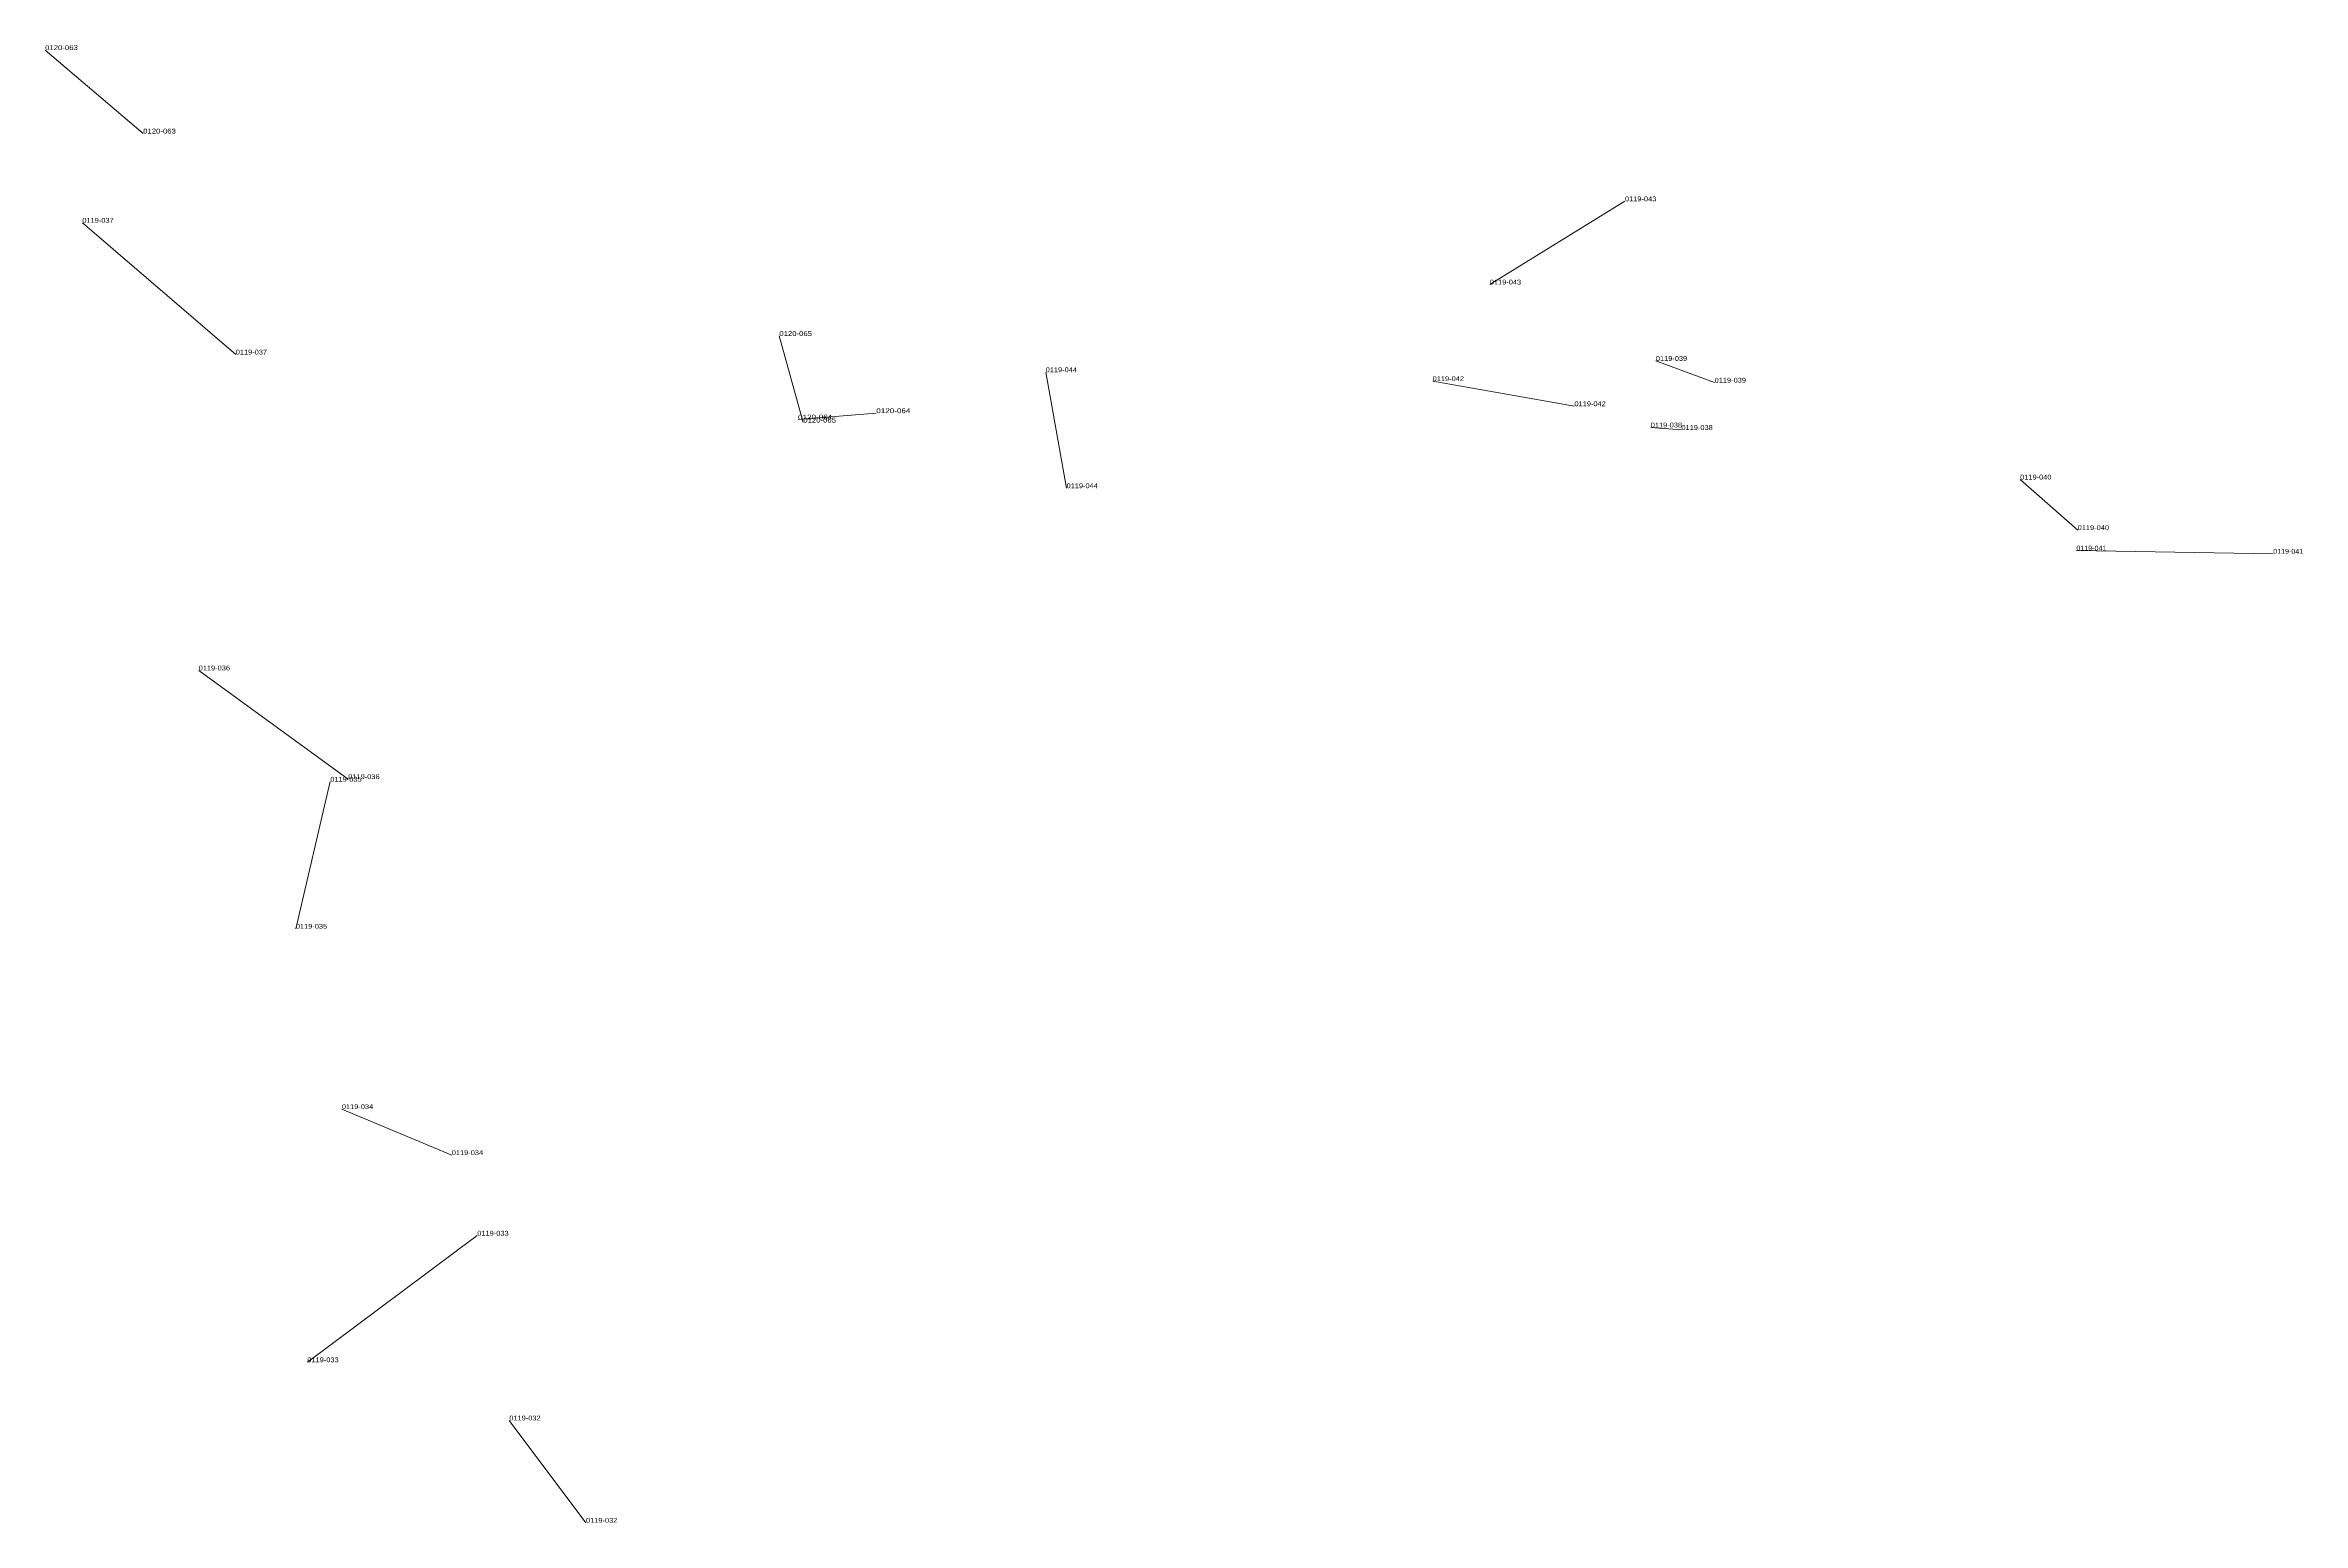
# Model space of a CAD drawing. Header units: metres. Extents: x 571156 to 607184, y 703608 to 727431.
# Drawn here: x 602277 to 603214, y 721348 to 721961 of the extents above; entities that cross this region are included whole.
import ezdxf

# ---------------------------------------------------------------- set-up
doc = ezdxf.new("R2010")
doc.units = ezdxf.units.M
doc.header["$LTSCALE"] = 0.8
doc.layers.add('60', color=7, linetype='Continuous', lineweight=13)
doc.layers.add('61', color=7, linetype='Continuous')

msp = doc.modelspace()

# ---------------------------------------------------------------- linework, layer by layer
at = {"layer": '60'}
for p, q in [((602317.54, 721924.05), (602276.86, 721958.67)), ((602932.45, 721895.95), (602876.36, 721861.44)), ((602355.95, 721832.4), (602292.3, 721887.03)), ((602591.48, 721804.17), (602581.52, 721840.09)), ((602945.26, 721829.74), (602969.66, 721820.73)), ((602700.71, 721776.95), (602692.06, 721825.06)), ((602911.48, 721810.96), (602852.65, 721821.37)), ((602589.31, 721805.47), (602621.77, 721808.07)), ((602943.14, 721802.16), (602955.87, 721801.1)), ((603120.31, 721759.59), (603096.44, 721780.55)), ((603119.78, 721751.11), (603201.46, 721749.78)), ((602402.63, 721656.29), (602340.57, 721701.38)), ((602395.2, 721655.23), (602380.88, 721594.23)), ((602445.6, 721500.35), (602399.98, 721519.44)), ((602456.2, 721466.93), (602385.66, 721414.42)), ((602469.47, 721390.28), (602501.29, 721347.85))]:
    msp.add_line(p, q, dxfattribs=at)

# ---------------------------------------------------------------- texts
for s, width, p in [('0120-063', 1.2, (602276.86, 721958.67)), ('0119-037', 1.15, (602292.3, 721887.03)), ('0119-043', 1.15, (602876.36, 721861.44)), ('0120-065', 1.2, (602581.52, 721840.09)), ('0119-044', 1.15, (602692.06, 721825.06)), ('0119-042', 1.15, (602852.65, 721821.37)), ('0119-039', 1.15, (602969.66, 721820.73)), ('0120-064', 1.25, (602621.77, 721808.07)), ('0119-038', 1.15, (602955.87, 721801.1)), ('0119-040', 1.15, (603096.44, 721780.55)), ('0119-041', 1.1, (603201.46, 721749.78)), ('0119-036', 1.15, (602340.57, 721701.38)), ('0119-035', 1.15, (602380.88, 721594.23)), ('0119-034', 1.15, (602399.98, 721519.44)), ('0119-033', 1.15, (602385.66, 721414.42)), ('0119-032', 1.15, (602501.29, 721347.85))]:
    msp.add_text(s, height=2, dxfattribs=dict(at, width=width)).set_placement(p)
at = {"layer": '61'}
for s, width, p in [('0120-063', 1.2, (602317.54, 721924.05)), ('0119-043', 1.15, (602932.45, 721895.95)), ('0119-037', 1.15, (602355.95, 721832.4)), ('0119-039', 1.15, (602945.26, 721829.74)), ('0120-064', 1.25, (602589.31, 721805.47)), ('0119-042', 1.15, (602911.48, 721810.96)), ('0120-065', 1.2, (602591.48, 721804.17)), ('0119-038', 1.15, (602943.14, 721802.16)), ('0119-044', 1.15, (602700.71, 721776.95)), ('0119-040', 1.15, (603120.31, 721759.59)), ('0119-041', 1.1, (603119.78, 721751.11)), ('0119-036', 1.15, (602402.63, 721656.29)), ('0119-035', 1.15, (602395.2, 721655.23)), ('0119-034', 1.15, (602445.6, 721500.35)), ('0119-033', 1.15, (602456.2, 721466.93)), ('0119-032', 1.15, (602469.47, 721390.28))]:
    msp.add_text(s, height=2, dxfattribs=dict(at, width=width)).set_placement(p)

doc.saveas('drawing.dxf')
